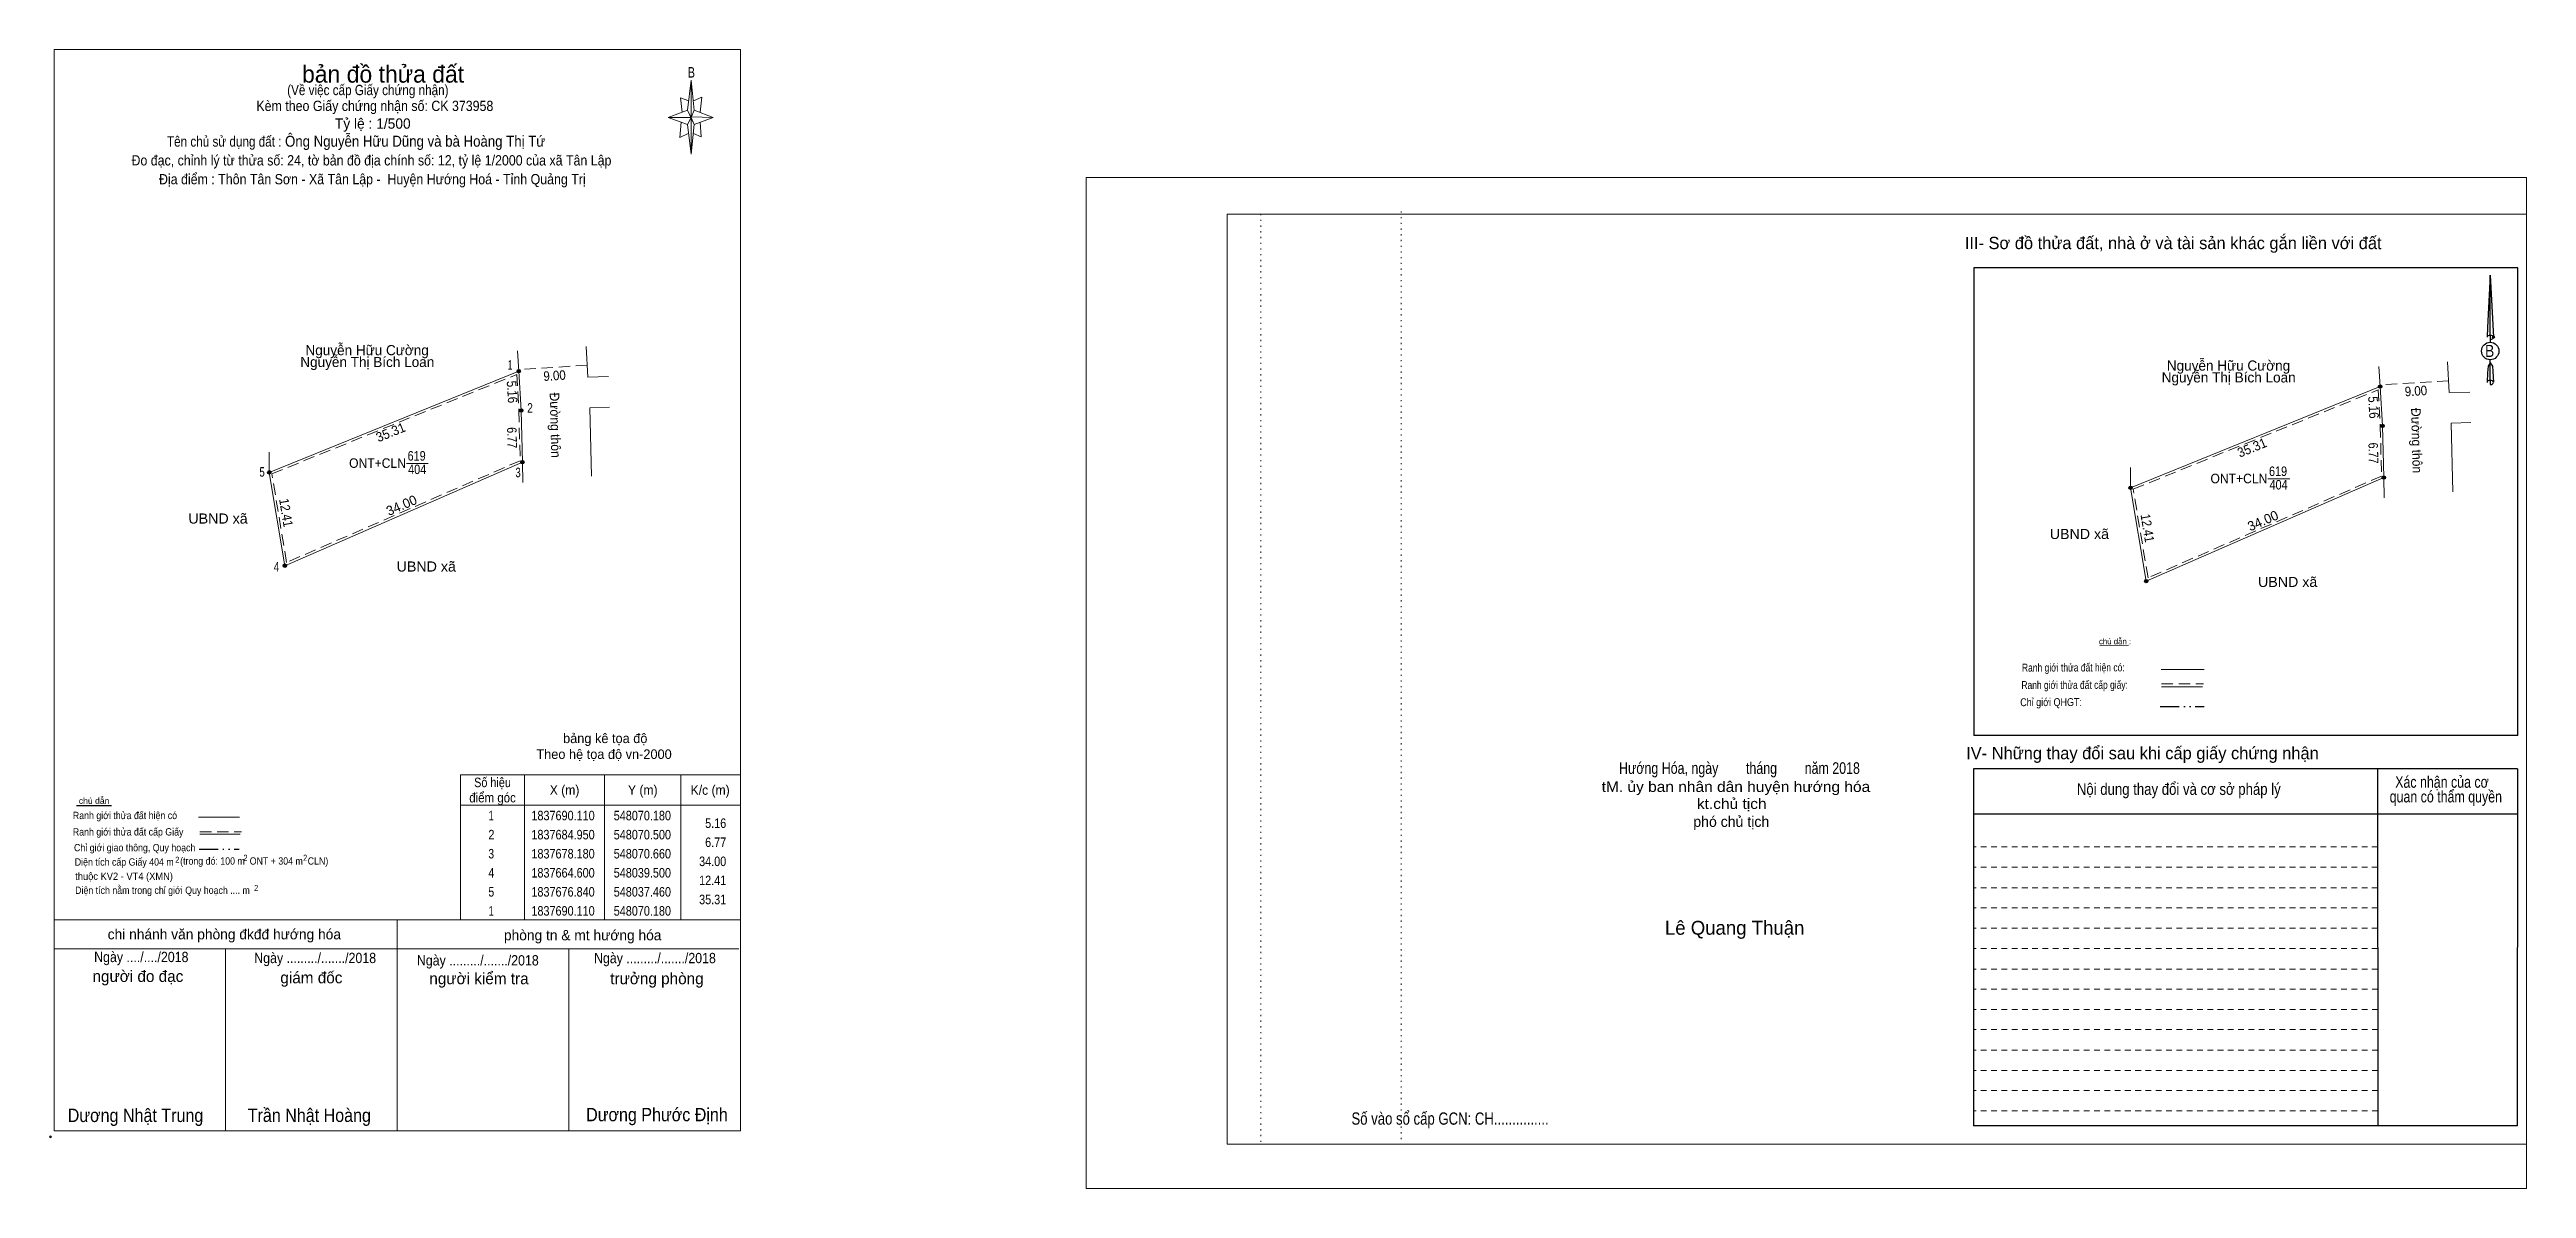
# Model space of a CAD drawing. Header units: metres. Extents: x 547505 to 548112, y 1837625 to 1837774.
# Drawn here: x 547505 to 547829.8, y 1837624.7 to 1837774 of the extents above; entities that cross this region are included whole.
import ezdxf
from ezdxf.enums import TextEntityAlignment as Align

# ---------------------------------------------------------------- set-up
doc = ezdxf.new("R2010")
doc.units = ezdxf.units.M
doc.header["$LTSCALE"] = 0.5
doc.header["$PDMODE"] = 32
doc.header["$PDSIZE"] = 0.25
for name, pattern in [('DASH_DOUBLE_DOT', [9.2, 5, -1.2, 0.3, -1.2, 0.3, -1.2]), ('DOTTED', [1.5, 0.3, -1.2]), ('MEDIUM_DASHED', [4.5, 3, -1.5]), ('SHORT_DASHED', [2.7, 1.5, -1.2])]:
    doc.linetypes.add(name, pattern=pattern)
for name, color, linetype, lineweight in [('1', 7, 'Continuous', 13), ('16', 7, 'Continuous', 25), ('18', 7, 'Continuous', 25), ('28', 7, 'SHORT_DASHED', 13), ('5', 7, 'DASH_DOUBLE_DOT', 13), ('55', 7, 'Continuous', 13), ('63', 7, 'Continuous', 13), ('7', 7, 'Continuous', 13), ('8', 7, 'Continuous', 13)]:
    doc.layers.add(name, color=color, linetype=linetype, lineweight=lineweight)

msp = doc.modelspace()

# ---------------------------------------------------------------- texts
at = {"layer": '16', "width": 0.8}
for p in [(547521.74, 1837667.38), (547530.68, 1837667.63), (547538.51, 1837667.64), (547532.08, 1837663.68)]:
    msp.add_text('2', height=0.8, dxfattribs=at).set_placement(p, align=Align.CENTER)
at = {"layer": '18'}
for s, height, width, p in [('B', 1.59, 0.85, (547824.995, 1837733.71)), ('Hướng Hóa, ngày        tháng        năm 2018', 1.523, 0.8, (547726.61, 1837679.04)), ('tM. ủy ban nhân dân huyện hướng hóa', 1.381, 1.1, (547726.145, 1837676.67)), ('kt.chủ tịch', 1.381, 1.1, (547725.595, 1837674.44)), ('Số vào sổ cấp GCN: CH...............', 1.611, 0.8, (547688.655, 1837633.04))]:
    msp.add_text(s, height=height, dxfattribs=dict(at, width=width)).set_placement(p, align=Align.CENTER)
for s, height, p in [('phó chủ tịch', 1.381, (547725.535, 1837672.09)), ('Lê Quang Thuận', 1.822, (547725.98, 1837657.95))]:
    msp.add_text(s, height=height, dxfattribs=at).set_placement(p, align=Align.CENTER)
at = {"layer": '28'}
for s, p in [('III- Sơ đồ thửa đất, nhà ở và tài sản khác gắn liền với đất', (547783.49, 1837747.85)), ('IV- Những thay đổi sau khi cấp giấy chứng nhận', (547779.46, 1837680.96))]:
    msp.add_text(s, height=1.611, dxfattribs=at).set_placement(p, align=Align.CENTER)
for s, width, p in [('Nội dung thay đổi và cơ sở pháp lý', 0.85, (547784.225, 1837676.29)), (' quan có thẩm quyền', 0.8, (547819.02, 1837675.3)), ('Xác nhận của cơ', 0.8, (547818.74, 1837677.22))]:
    msp.add_text(s, height=1.519, dxfattribs=dict(at, width=width)).set_placement(p, align=Align.CENTER)
at = {"layer": '5'}
for s, height, width, p in [('chú dẫn', 0.7999, 1.05, (547510.83, 1837675.11)), ('Ranh giới thửa đất hiện có ', 0.96, 0.9, (547515.035, 1837673.11)), ('Ranh giới thửa đất cấp Giấy', 0.96, 0.9, (547515.29, 1837670.96)), ('Chỉ giới giao thông, Quy hoạch', 0.96, 0.9, (547516.15, 1837668.89)), ('Diện tích cấp Giấy 404 m', 0.96, 0.9, (547514.78, 1837667.01)), ('(trong đó: 100 m  ONT + 304 m  CLN)', 0.96, 0.9, (547531.825, 1837667.14)), ('thuộc KV2 - VT4 (XMN)', 0.96, 0.95, (547514.76, 1837665.14)), ('Diện tích nằm trong chỉ giới Quy hoạch .... m', 0.96, 0.9, (547519.795, 1837663.3))]:
    msp.add_text(s, height=height, dxfattribs=dict(at, width=width)).set_placement(p, align=Align.CENTER)
at = {"layer": '55'}
for s, height, width, p in [('Ranh giới thửa đất hiện có:', 1.04, 0.8, (547770.3938, 1837692.4662)), ('Chỉ giới QHGT:', 1.035, 0.85, (547767.4788, 1837687.9296)), ('Ranh giới thửa đất cấp giấy:', 1.035, 0.8, (547770.5688, 1837690.1867))]:
    msp.add_text(s, height=height, rotation=0.135, dxfattribs=dict(at, width=width)).set_placement(p, align=Align.CENTER)
at = {"layer": '63'}
for s, width, p in [('điểm góc', 0.9, (547563.08, 1837675.3)), ('Số hiệu', 0.85, (547563.08, 1837677.3)), ('X (m)', 0.95, (547572.53, 1837676.3)), ('Y (m)', 0.95, (547582.785, 1837676.3)), ('K/c (m)', 0.95, (547591.625, 1837676.3)), (' 1', 0.75, (547562.73, 1837672.95)), ('1837690.110', 0.85, (547572.33, 1837672.95)), ('548070.180', 0.85, (547582.73, 1837672.95)), (' 2', 0.85, (547562.735, 1837670.45)), ('1837684.950', 0.85, (547572.33, 1837670.45)), ('548070.500', 0.85, (547582.73, 1837670.45)), (' 4', 0.85, (547562.73, 1837665.45)), (' 3', 0.8, (547562.725, 1837667.95)), ('1837678.180', 0.85, (547572.33, 1837667.95)), ('1837664.600', 0.85, (547572.33, 1837665.45)), ('548070.660', 0.85, (547582.73, 1837667.95)), ('548039.500', 0.85, (547582.73, 1837665.45)), (' 5', 0.8, (547562.735, 1837662.95)), ('1837676.840', 0.85, (547572.33, 1837662.95)), ('548037.460', 0.85, (547582.73, 1837662.95)), (' 1', 0.75, (547562.73, 1837660.45)), ('1837690.110', 0.85, (547572.33, 1837660.45)), ('548070.180', 0.85, (547582.73, 1837660.45))]:
    msp.add_text(s, height=1.25, dxfattribs=dict(at, width=width)).set_placement(p, align=Align.CENTER)
at = {"layer": '63', "width": 0.85}
for s, p in [('5.16', (547593.73, 1837671.95)), ('6.77', (547593.73, 1837669.45)), ('34.00', (547593.73, 1837666.95)), ('35.31', (547593.73, 1837661.95)), ('12.41', (547593.73, 1837664.45))]:
    msp.add_text(s, height=1.25, dxfattribs=at).set_placement(p, align=Align.RIGHT)
at = {"layer": '7'}
for s, height, p in [('bản đồ thửa đất', 2.25, (547548.725, 1837769.68)), ('Tỷ lệ : 1/500', 1.35, (547547.375, 1837763.64)), ('bảng kê tọa độ', 1.25, (547577.865, 1837683.08)), ('Theo hệ tọa độ vn-2000', 1.25, (547577.705, 1837681)), ('chi nhánh văn phòng đkđđ hướng hóa', 1.35, (547527.91, 1837657.34)), ('phòng tn & mt hướng hóa', 1.35, (547574.905, 1837657.22)), ('người đo đạc', 1.5, (547516.575, 1837651.76)), ('giám đốc', 1.5, (547539.325, 1837651.58)), ('người kiểm tra', 1.5, (547561.305, 1837651.46)), ('trưởng phòng', 1.5, (547584.645, 1837651.46))]:
    msp.add_text(s, height=height, dxfattribs=at).set_placement(p, align=Align.CENTER)
for s, height, width, p in [('B', 1.378, 0.75, (547589.165, 1837770.34)), ('Kèm theo Giấy chứng nhận số: CK 373958', 1.35, 0.9, (547547.65, 1837765.96)), ('(Về việc cấp Giấy chứng nhận)', 1.35, 0.85, (547546.73, 1837768.04)), ('Tên chủ sử dụng đất :', 1.35, 0.85, (547527.895, 1837761.29)), ('Đo đạc, chỉnh lý từ thửa số: 24, tờ bản đồ địa chính số: 12, tỷ lệ 1/2000 của xã Tân Lập', 1.35, 0.9, (547547.205, 1837758.82)), ('Địa điểm : Thôn Tân Sơn - Xã Tân Lập -  Huyện Hướng Hoá - Tỉnh Quảng Trị ', 1.35, 0.9, (547547.545, 1837756.35)), ('Ngày ..../..../2018', 1.35, 0.9, (547517.02, 1837654.36)), ('Ngày ........./......./2018', 1.35, 0.9, (547539.82, 1837654.23)), ('Ngày ........./......./2018', 1.35, 0.9, (547561.15, 1837653.92)), ('Ngày ........./......./2018', 1.35, 0.9, (547584.38, 1837654.22)), ('Dương Nhật Trung', 1.75, 0.9, (547516.26, 1837633.39)), ('Trần Nhật Hoàng', 1.75, 0.9, (547539.055, 1837633.4)), ('Dương Phước Định', 1.75, 0.9, (547584.645, 1837633.49))]:
    msp.add_text(s, height=height, dxfattribs=dict(at, width=width)).set_placement(p, align=Align.CENTER)
at = {"layer": '7', "width": 0.9}
msp.add_text('Ông Nguyễn Hữu Dũng và bà Hoàng Thị Tứ', height=1.44, dxfattribs=at).set_placement((547535.87, 1837761.28))
at = {"layer": '7'}
msp.add_text('chú dẫn :', height=0.7652, rotation=359.974, dxfattribs=at).set_placement((547775.8648, 1837696.0289), align=Align.CENTER)
at = {"layer": '8'}
for s, p in [('Nguyễn Hữu Cường', (547546.635, 1837733.94)), ('Nguyễn Thị Bích Loan', (547546.655, 1837732.39)), ('Nguyễn Thị Bích Loan', (547790.765, 1837730.37)), ('Nguyễn Hữu Cường', (547790.745, 1837731.92))]:
    msp.add_text(s, height=1.328, dxfattribs=at).set_placement(p, align=Align.CENTER)
for s, height, width, p in [('1', 1.25, 0.65, (547565.375, 1837732.04)), ('2', 1.25, 0.8, (547568, 1837726.41)), ('5', 1.25, 0.75, (547532.86, 1837718.01)), ('ONT+CLN', 1.25, 0.95, (547548, 1837719.17)), ('619', 1.25, 0.85, (547553.13, 1837720.12)), ('404', 1.25, 0.85, (547553.2, 1837718.35)), ('3', 1.25, 0.75, (547566.43, 1837717.94)), ('ONT+CLN', 1.25, 0.95, (547792.11, 1837717.15)), ('619', 1.25, 0.85, (547797.24, 1837718.1)), ('404', 1.25, 0.85, (547797.31, 1837716.33)), ('UBND xã', 1.328, 1.05, (547527.08, 1837711.86)), ('UBND xã', 1.328, 1.05, (547771.19, 1837709.84)), ('4', 1.25, 0.8, (547534.745, 1837705.56)), ('UBND xã', 1.328, 1.05, (547554.39, 1837705.57)), ('UBND xã', 1.328, 1.05, (547798.5, 1837703.55))]:
    msp.add_text(s, height=height, dxfattribs=dict(at, width=width)).set_placement(p, align=Align.CENTER)
for s, rotation, width, p in [('9.00', 3.501, 0.9, (547571.2518, 1837730.6482)), ('5.16', 273.549, 0.9, (547565.0291, 1837729.0837)), ('Đường thôn', 271.387, 0.95, (547570.6843, 1837724.7551)), ('5.16', 273.549, 0.9, (547809.1391, 1837727.0637)), ('9.00', 3.501, 0.9, (547815.3618, 1837728.6282)), ('35.31', 22.076, 0.95, (547549.9501, 1837723.2603)), ('Đường thôn', 271.387, 0.95, (547814.7943, 1837722.7351)), ('6.77', 271.354, 0.85, (547565.013, 1837723.1048)), ('35.31', 22.076, 0.95, (547794.0601, 1837721.2403)), ('6.77', 271.354, 0.85, (547809.123, 1837721.0848)), ('12.41', 279.462, 0.9, (547535.3937, 1837713.1877)), ('12.41', 279.462, 0.9, (547779.5037, 1837711.1677))]:
    msp.add_text(s, height=1.25, rotation=rotation, dxfattribs=dict(at, width=width)).set_placement(p, align=Align.CENTER)
for p in [(547551.4003, 1837713.6825), (547795.5103, 1837711.6625)]:
    msp.add_text('34.00', height=1.25, rotation=23.548, dxfattribs=at).set_placement(p, align=Align.CENTER)

# ---------------------------------------------------------------- hatches: boundary and pattern name
at = {"layer": '8'}
for points in [[(547566.7443, 1837731.8452, 1), (547566.3016, 1837731.8452, 1)], [(547810.8543, 1837729.8252, 1), (547810.4116, 1837729.8252, 1)], [(547567.0614, 1837726.69, 1), (547566.6186, 1837726.69, 1)], [(547811.1714, 1837724.67, 1), (547810.7286, 1837724.67, 1)], [(547534.0214, 1837718.5795, 1), (547533.5787, 1837718.5795, 1)], [(547567.2253, 1837719.9174, 1), (547566.7826, 1837719.9174, 1)], [(547567.2253, 1837719.9174, 1), (547566.7826, 1837719.9174, 1)], [(547778.1314, 1837716.5595, 1), (547777.6887, 1837716.5595, 1)], [(547811.3353, 1837717.8974, 1), (547810.8926, 1837717.8974, 1)], [(547811.3353, 1837717.8974, 1), (547810.8926, 1837717.8974, 1)], [(547536.0652, 1837706.3417, 1), (547535.6224, 1837706.3417, 1)], [(547780.1752, 1837704.3217, 1), (547779.7324, 1837704.3217, 1)]]:
    msp.add_hatch(color=256, dxfattribs=at).paths.add_polyline_path(points)

# ---------------------------------------------------------------- linework, layer by layer
at = {"layer": '1'}
for p, q in [((547659.44, 1837752.44), (547829.82, 1837752.44)), ((547659.44, 1837630.48), (547659.44, 1837752.44)), ((547829.82, 1837752.44), (547829.82, 1837629.45)), ((547659.44, 1837630.48), (547829.82, 1837630.48))]:
    msp.add_line(p, q, dxfattribs=at)
at = {"layer": '1', "linetype": 'DOTTED'}
for p, q in [((547663.86, 1837752.44), (547663.86, 1837630.48)), ((547682.25, 1837752.8), (547682.25, 1837630.83))]:
    msp.add_line(p, q, dxfattribs=at)
at = {"layer": '1'}
msp.add_lwpolyline([(547640.92, 1837624.68), (547829.82, 1837624.68), (547829.82, 1837757.23), (547640.92, 1837757.23)], close=True, dxfattribs=at)
msp.add_lwpolyline([(547666.34, 1837752.44), (547829.82, 1837752.44), (547829.82, 1837630.48), (547666.34, 1837630.48)], dxfattribs=at)
at = {"layer": '16'}
msp.add_line((547513.13, 1837674.87), (547508.51, 1837674.87), dxfattribs=at)
at = {"layer": '18'}
for p, q in [((547825.05, 1837744.44), (547825.5, 1837736.32)), ((547825.05, 1837744.44), (547825.5, 1837736.32)), ((547825.05, 1837744.44), (547825.5, 1837736.32)), ((547824.7, 1837737.56), (547824.65, 1837736.32)), ((547825.05, 1837736.54), (547825.05, 1837736.25)), ((547825.05, 1837736.25), (547825.05, 1837736.04)), ((547825.05, 1837736.04), (547825.05, 1837735.71)), ((547825.05, 1837736.04), (547825.05, 1837735.71)), ((547825.05, 1837736.04), (547825.05, 1837735.71)), ((547825.05, 1837732.96), (547825.05, 1837733.32)), ((547825.05, 1837732.96), (547825.05, 1837733.32)), ((547825.05, 1837732.96), (547825.05, 1837733.32)), ((547825.05, 1837732.96), (547825.36, 1837732.52)), ((547825.05, 1837732.96), (547825.36, 1837732.52)), ((547825.05, 1837732.96), (547825.36, 1837732.52)), ((547825.36, 1837732.52), (547825.5, 1837730.39)), ((547825.36, 1837732.52), (547825.5, 1837730.39)), ((547825.36, 1837732.52), (547825.5, 1837730.39)), ((547825.05, 1837730.65), (547825.05, 1837730.35)), ((547825.05, 1837730.35), (547825.05, 1837730.1)), ((547825.5, 1837730.39), (547825.5, 1837730.4))]:
    msp.add_line(p, q, dxfattribs=at)
for points in [[(547825.05, 1837736.54), (547825.05, 1837744.44), (547824.7, 1837737.56)], [(547825.05, 1837730.65), (547825.05, 1837732.96), (547824.78, 1837732.52), (547824.7, 1837731.65), (547824.65, 1837730.4)]]:
    msp.add_lwpolyline(points, dxfattribs=at)
msp.add_ellipse((547825.063, 1837734.4901), major_axis=(0, 1.158), ratio=0.983453, dxfattribs=at)
for centre, start_param, end_param in [((547825.0634, 1837736.2746), 1.57079633, 3.07445202), ((547825.0634, 1837736.2746), 0.06714063, 1.57079633), ((547825.0634, 1837736.2746), 4.71238898, 6.28318531), ((547825.0634, 1837730.3641), 2.49106941, 3.07427841), ((547825.0634, 1837730.3641), 1.57079633, 2.49106941), ((547825.0634, 1837730.3641), 0.06714063, 1.57079633), ((547825.0634, 1837730.3641), 4.71238898, 6.28318531)]:
    msp.add_ellipse(centre, major_axis=(0.4175, 0), ratio=0.655448, start_param=start_param, end_param=end_param, dxfattribs=at)
msp.add_point((547825.5, 1837736.32), dxfattribs=at)
at = {"layer": '28', "linetype": 'Continuous', "lineweight": 25}
for p, q in [((547828.71, 1837684.06), (547757.35, 1837684.06)), ((547810.3, 1837679.72), (547810.32, 1837632.87)), ((547828.65, 1837679.72), (547828.62, 1837632.87)), ((547828.62, 1837673.77), (547757.3, 1837673.77)), ((547828.62, 1837632.87), (547757.3, 1837632.87))]:
    msp.add_line(p, q, dxfattribs=at)
at = {"layer": '28'}
for p, q in [((547810.31, 1837669.46), (547757.3, 1837669.46)), ((547810.31, 1837666.8), (547757.3, 1837666.8)), ((547810.31, 1837664.12), (547757.3, 1837664.12)), ((547810.31, 1837661.48), (547757.3, 1837661.48)), ((547810.31, 1837658.81), (547757.3, 1837658.81)), ((547810.31, 1837656.15), (547757.3, 1837656.15)), ((547810.31, 1837653.45), (547757.3, 1837653.45)), ((547810.32, 1837650.8), (547757.3, 1837650.8)), ((547810.32, 1837648.16), (547757.3, 1837648.16)), ((547810.32, 1837645.51), (547757.3, 1837645.51)), ((547810.32, 1837642.83), (547757.3, 1837642.83)), ((547810.32, 1837640.16), (547757.3, 1837640.16)), ((547810.32, 1837637.52), (547757.3, 1837637.52)), ((547810.32, 1837634.86), (547757.3, 1837634.86))]:
    msp.add_line(p, q, dxfattribs=at)
at = {"layer": '28', "linetype": 'Continuous', "lineweight": 25}
for points in [[(547828.71, 1837684.06), (547828.71, 1837745.4), (547757.35, 1837745.4), (547757.35, 1837684.06)], [(547828.65, 1837679.72), (547757.3, 1837679.72), (547757.3, 1837632.87)]]:
    msp.add_lwpolyline(points, dxfattribs=at)
at = {"layer": '5', "lineweight": 25}
for p, q in [((547781.79, 1837687.89), (547787.54, 1837687.89)), ((547524.61, 1837669.17), (547529.85, 1837669.17))]:
    msp.add_line(p, q, dxfattribs=at)
at = {"layer": '5', "linetype": 'Continuous'}
for p, q in [((547524.51, 1837673.38), (547529.89, 1837673.38)), ((547524.71, 1837671.14), (547529.98, 1837671.14))]:
    msp.add_line(p, q, dxfattribs=at)
at = {"layer": '5', "linetype": 'MEDIUM_DASHED'}
msp.add_line((547524.71, 1837671.46), (547530.15, 1837671.46), dxfattribs=at)
at = {"layer": '55'}
for p, q in [((547781.93, 1837692.72), (547787.54, 1837692.72)), ((547781.97, 1837690.47), (547787.35, 1837690.47)), ((547781.97, 1837690.47), (547787.35, 1837690.47))]:
    msp.add_line(p, q, dxfattribs=at)
at = {"layer": '55', "linetype": 'MEDIUM_DASHED'}
msp.add_line((547781.96, 1837690.85), (547787.47, 1837690.85), dxfattribs=at)
at = {"layer": '63'}
for p, q in [((547567.28, 1837678.92), (547567.28, 1837659.92)), ((547577.78, 1837678.92), (547577.78, 1837659.92)), ((547587.78, 1837678.92), (547587.78, 1837659.92)), ((547595.58, 1837678.92), (547595.58, 1837659.92)), ((547558.88, 1837674.92), (547595.58, 1837674.92))]:
    msp.add_line(p, q, dxfattribs=at)
msp.add_lwpolyline([(547595.58, 1837659.92), (547558.88, 1837659.92), (547558.88, 1837678.92), (547595.58, 1837678.92)], dxfattribs=at)
at = {"layer": '7'}
for p, q in [((547588.63, 1837766.09), (547589.13, 1837769.99)), ((547588.63, 1837764.19), (547586.13, 1837765.09)), ((547589.53, 1837764.19), (547589.13, 1837760.29)), ((547589.53, 1837766.09), (547592.03, 1837765.09)), ((547590.33, 1837764.49), (547590.43, 1837762.59)), ((547590.43, 1837762.59), (547589.43, 1837762.99)), ((547773.88, 1837695.88), (547777.61, 1837695.93)), ((547505.58, 1837659.92), (547595.58, 1837659.92)), ((547505.58, 1837659.92), (547595.58, 1837659.92)), ((547505.58, 1837659.92), (547595.58, 1837659.92)), ((547550.58, 1837632.22), (547550.58, 1837659.92)), ((547505.58, 1837656.12), (547595.38, 1837656.12)), ((547528.08, 1837632.22), (547528.08, 1837656.12)), ((547573.08, 1837632.22), (547573.08, 1837656.12)), ((547595.58, 1837632.22), (547505.58, 1837632.22))]:
    msp.add_line(p, q, dxfattribs=at)
for points in [[(547505.58, 1837774.02), (547595.58, 1837774.02), (547595.58, 1837632.22), (547505.58, 1837632.22)], [(547589.13, 1837769.99), (547589.53, 1837766.09), (547589.13, 1837765.09)], [(547589.13, 1837765.09), (547586.13, 1837765.09), (547588.63, 1837766.09), (547589.53, 1837764.19), (547592.03, 1837765.09), (547589.13, 1837765.19)], [(547589.13, 1837765.09), (547589.13, 1837760.29), (547588.63, 1837764.19)]]:
    msp.add_lwpolyline(points, close=True, dxfattribs=at)
for points in [[(547588.83, 1837767.29), (547587.73, 1837767.69), (547587.93, 1837765.79)], [(547589.43, 1837767.29), (547590.53, 1837767.79), (547590.33, 1837765.79)], [(547589.13, 1837765.09), (547588.63, 1837766.09), (547586.13, 1837765.09)], [(547587.83, 1837764.49), (547587.63, 1837762.49), (547588.73, 1837762.99)], [(547589.13, 1837765.09), (547589.53, 1837764.19), (547592.03, 1837765.09)]]:
    msp.add_lwpolyline(points, dxfattribs=at)
msp.add_point((547505.11, 1837631.44), dxfattribs=at)
at = {"layer": '8'}
for p, q in [((547566.52, 1837731.85), (547566.36, 1837734.5)), ((547810.63, 1837729.83), (547810.47, 1837732.48)), ((547575.84, 1837727.06), (547578.42, 1837727.12)), ((547575.84, 1837727.06), (547576.06, 1837718.06)), ((547819.95, 1837725.04), (547822.53, 1837725.1)), ((547819.95, 1837725.04), (547820.17, 1837716.04)), ((547533.8, 1837718.58), (547533.78, 1837721.24)), ((547551.81, 1837719.74), (547554.66, 1837719.74)), ((547567, 1837719.92), (547567.07, 1837717.26)), ((547777.91, 1837716.56), (547777.89, 1837719.22)), ((547795.92, 1837717.72), (547798.77, 1837717.72)), ((547811.11, 1837717.9), (547811.18, 1837715.24))]:
    msp.add_line(p, q, dxfattribs=at)
at = {"layer": '8', "linetype": 'MEDIUM_DASHED'}
for p, q in [((547575.5, 1837732.62), (547566.51, 1837732.07)), ((547819.61, 1837730.6), (547810.62, 1837730.05))]:
    msp.add_line(p, q, dxfattribs=at)
at = {"layer": '8'}
for points in [[(547575.35, 1837735.08), (547575.59, 1837731.06), (547578.27, 1837731.13)], [(547819.46, 1837733.06), (547819.7, 1837729.04), (547822.38, 1837729.11)]]:
    msp.add_lwpolyline(points, dxfattribs=at)
for points in [[(547567, 1837719.92), (547535.84, 1837706.34), (547533.8, 1837718.58), (547566.52, 1837731.85), (547566.84, 1837726.69)], [(547566.52, 1837731.85), (547566.84, 1837726.69), (547567, 1837719.92), (547535.84, 1837706.34), (547533.8, 1837718.58)], [(547811.11, 1837717.9), (547779.95, 1837704.32), (547777.91, 1837716.56), (547810.63, 1837729.83), (547810.95, 1837724.67)], [(547810.63, 1837729.83), (547810.95, 1837724.67), (547811.11, 1837717.9), (547779.95, 1837704.32), (547777.91, 1837716.56)]]:
    msp.add_lwpolyline(points, close=True, dxfattribs=at)
at = {"layer": '8', "linetype": 'MEDIUM_DASHED'}
for points in [[(547566.7, 1837720.11), (547536.08, 1837706.77), (547534.14, 1837718.39), (547566.25, 1837731.41), (547566.54, 1837726.68)], [(547810.81, 1837718.09), (547780.19, 1837704.75), (547778.25, 1837716.37), (547810.36, 1837729.39), (547810.65, 1837724.66)]]:
    msp.add_lwpolyline(points, close=True, dxfattribs=at)
at = {"layer": '8', "lineweight": 25}
for centre in [(547566.5229, 1837731.8452), (547810.6329, 1837729.8252), (547566.84, 1837726.69), (547810.95, 1837724.67), (547533.8001, 1837718.5795), (547567.0039, 1837719.9174), (547567.0039, 1837719.9174), (547777.9101, 1837716.5595), (547811.1139, 1837717.8974), (547811.1139, 1837717.8974), (547535.8438, 1837706.3417), (547779.9538, 1837704.3217)]:
    msp.add_circle(centre, 0.2214, dxfattribs=at)

msp.set_redraw_order([(e.dxf.handle, doc.entitydb.next_handle()) for e in msp.query("TEXT MTEXT ATTDEF DIMENSION ARC_DIMENSION")])  # texts and dimensions are drawn at this point

doc.saveas('drawing.dxf')
